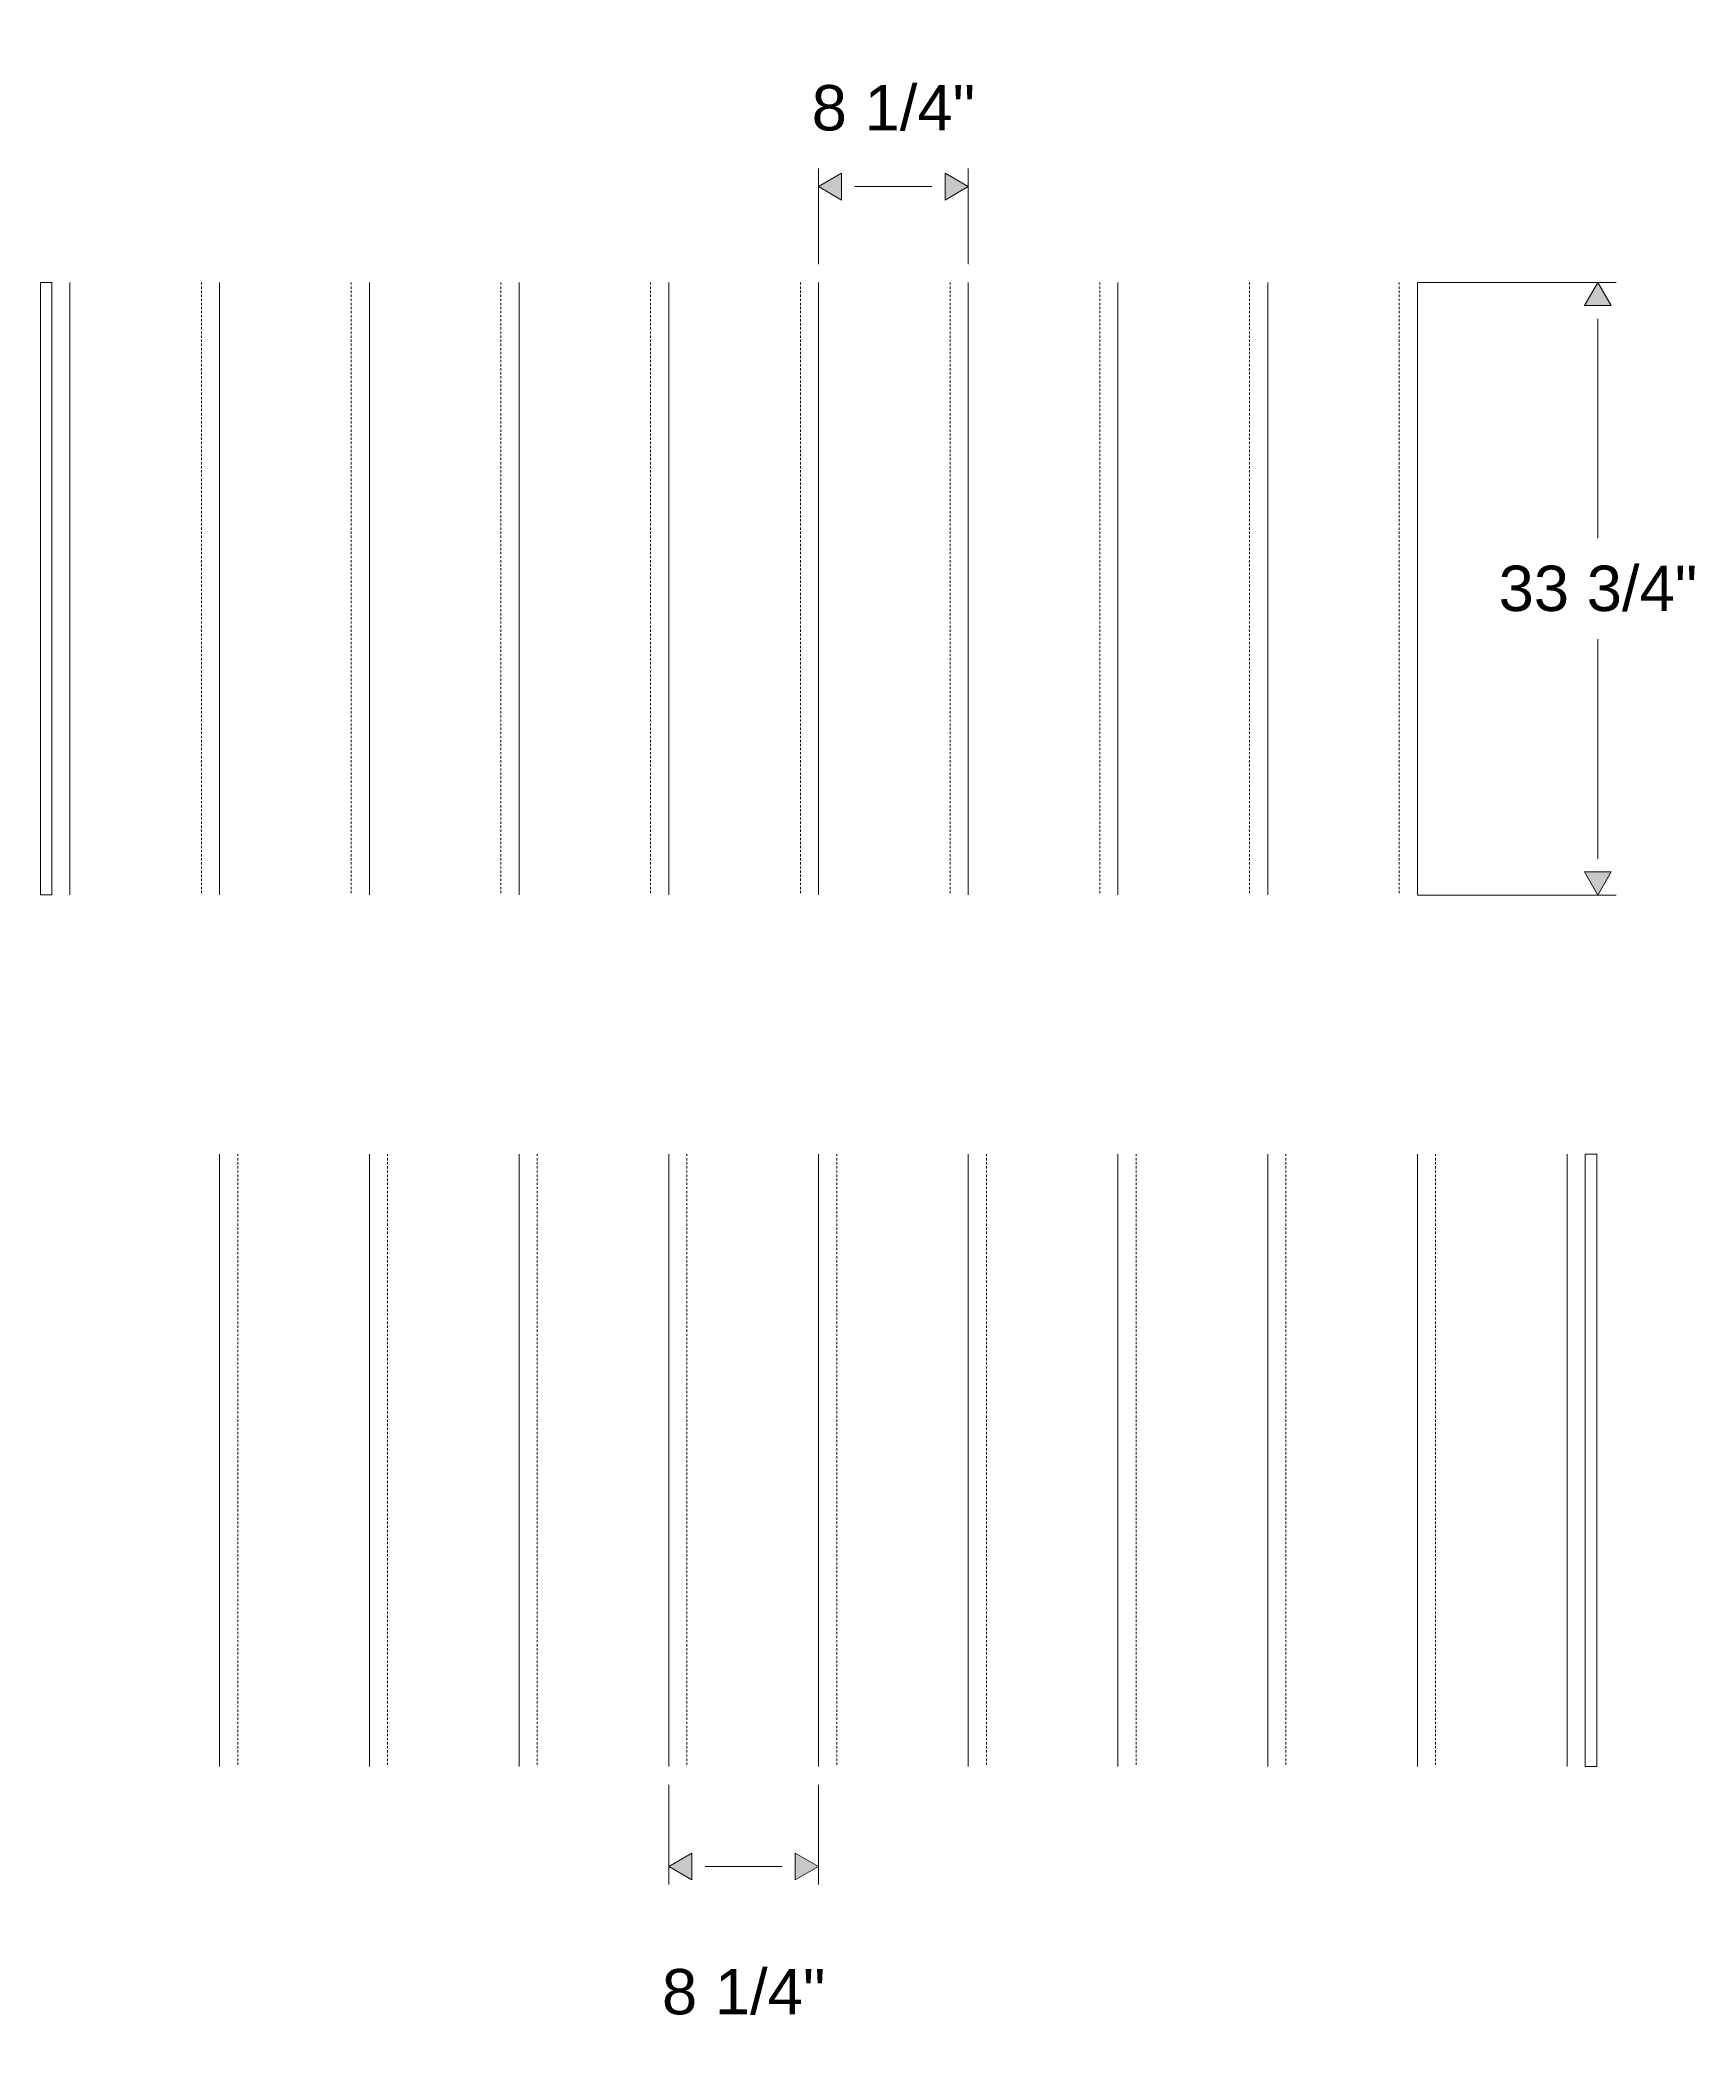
# Model space of a CAD drawing. Header units: inches. Extents: x -20237 to -17371, y 314 to 2010.
# Drawn here: x -20193.1 to -20102, y 1709 to 1820.3 of the extents above; entities that cross this region are included whole.
import ezdxf

# ---------------------------------------------------------------- set-up
doc = ezdxf.new("R2010")
doc.units = ezdxf.units.IN
doc.header["$MEASUREMENT"] = 0
doc.header["$PDMODE"] = 35
doc.linetypes.add('HIDDEN2', pattern=[0.1875, 0.125, -0.0625])
for name, color, linetype, lineweight in [('Dimension', 3, 'Continuous', 9), ('Kick', 4, 'Continuous', 9), ('Kick-Hidden', 4, 'HIDDEN2', 9), ('Treads', 1, 'Continuous', 15)]:
    doc.layers.add(name, color=color, linetype=linetype, lineweight=lineweight)
doc.styles.add('Dimension and Text', font='arial.ttf', dxfattribs={"height": 0.078125})
doc.dimstyles.new('Jerrod Dimension', dxfattribs={"dimscale": 0, "dimtxt": 0.078125, "dimasz": 0.0625, "dimexe": 0.03125, "dimexo": 0.03125, "dimgap": 0.046875, "dimtad": 1, "dimtih": 1, "dimtoh": 1, "dimdec": 4, "dimzin": 1, "dimdsep": 46, "dimlunit": 5, "dimtxsty": 'Dimension and Text', "dimblk": 'arrow', "dimcen": 2.421875, "dimclrd": 3, "dimclre": 3, "dimclrt": 3, "dimadec": 1, "dimazin": 0, "dimtfac": 1, "dimtdec": 4, "dimtmove": 2, "dimatfit": 3, "dimldrblk": 'arrow', "dimfxl": 1, "dimtfillclr": 256, "dimfrac": 2, "dimlwd": -1, "dimlwe": -1, "dimarcsym": 2})

# ---------------------------------------------------------------- blocks, each defined once
blk = doc.blocks.new('arrow')
at = {"layer": 'Dimension'}
blk.add_hatch(color=0, dxfattribs=at).paths.add_polyline_path([(0, 0), (-0.637, 0.368), (-0.637, -0.368)])
at = {"layer": 'Dimension', "color": 0}
for p, q in [((-0.637, -0.368), (-0.637, 0.368)), ((0, 0), (-0.637, 0.368)), ((-0.637, -0.368), (0, 0))]:
    blk.add_line(p, q, dxfattribs=at)
blk = doc.blocks.new('*D347')
at = {"layer": 'Defpoints', "color": 0}
for p in [(-20158.48, 1725.16), (-20150.23, 1725.16), (-20150.23, 1719.66)]:
    blk.add_point(p, dxfattribs=at)
at = {"layer": 'Dimension', "color": 3}
for p, q in [((-20158.48, 1724.16), (-20158.48, 1718.66)), ((-20150.23, 1724.16), (-20150.23, 1718.66)), ((-20156.48, 1719.66), (-20152.23, 1719.66))]:
    blk.add_line(p, q, dxfattribs=at)
at = {"layer": 'Dimension', "color": 3, "xscale": 2, "yscale": 2, "zscale": 2, "rotation": 180}
blk.add_blockref('arrow', (-20158.48, 1719.66), dxfattribs=at)
at = {"layer": 'Dimension', "color": 3, "xscale": 2, "yscale": 2, "zscale": 2}
blk.add_blockref('arrow', (-20150.23, 1719.66), dxfattribs=at)
at = {"layer": 'Dimension', "color": 3, "insert": (-20154.35, 1712.74), "char_height": 2.5, "attachment_point": 5, "style": 'Dimension and Text'}
blk.add_mtext('8 1/4"', dxfattribs=at)
blk = doc.blocks.new('*D349')
at = {"layer": 'Defpoints', "color": 0}
for p in [(-20150.23, 1812.21), (-20150.23, 1806.93), (-20141.98, 1806.93)]:
    blk.add_point(p, dxfattribs=at)
at = {"layer": 'Dimension', "color": 3}
for p, q in [((-20150.23, 1807.93), (-20150.23, 1813.21)), ((-20141.98, 1807.93), (-20141.98, 1813.21)), ((-20143.98, 1812.21), (-20148.23, 1812.21))]:
    blk.add_line(p, q, dxfattribs=at)
at = {"layer": 'Dimension', "color": 3, "xscale": 2, "yscale": 2, "zscale": 2, "rotation": 180}
blk.add_blockref('arrow', (-20150.23, 1812.21), dxfattribs=at)
at = {"layer": 'Dimension', "color": 3, "xscale": 2, "yscale": 2, "zscale": 2}
blk.add_blockref('arrow', (-20141.98, 1812.21), dxfattribs=at)
at = {"layer": 'Dimension', "color": 3, "insert": (-20146.1, 1816.54), "char_height": 2.5, "attachment_point": 5, "style": 'Dimension and Text'}
blk.add_mtext('8 1/4"', dxfattribs=at)
blk = doc.blocks.new('*D278')
at = {"layer": 'Defpoints', "color": 0}
for p in [(-20118.23, 1806.93), (-20118.23, 1773.18), (-20107.28, 1773.18)]:
    blk.add_point(p, dxfattribs=at)
at = {"layer": 'Treads', "color": 3}
for p, q in [((-20117.23, 1806.93), (-20106.28, 1806.93)), ((-20107.28, 1804.93), (-20107.28, 1792.85)), ((-20107.28, 1775.18), (-20107.28, 1787.27)), ((-20117.23, 1773.18), (-20106.28, 1773.18))]:
    blk.add_line(p, q, dxfattribs=at)
at = {"layer": 'Treads', "color": 3, "xscale": 2, "yscale": 2, "zscale": 2}
for p, rotation in [((-20107.28, 1806.93), 90), ((-20107.28, 1773.18), 270)]:
    blk.add_blockref('arrow', p, dxfattribs=dict(at, rotation=rotation))
at = {"layer": 'Treads', "color": 3, "insert": (-20107.28, 1790.06), "char_height": 2.5, "attachment_point": 5, "style": 'Dimension and Text'}
blk.add_mtext('33 3/4"', dxfattribs=at)

msp = doc.modelspace()

# ---------------------------------------------------------------- linework, layer by layer
at = {"layer": 'Kick'}
for points in [[(-20193.10093, 1806.93483), (-20193.10093, 1773.18483), (-20192.47593, 1773.18483), (-20192.47593, 1806.93483)], [(-20107.35093, 1758.90939), (-20107.35093, 1725.15939), (-20107.97593, 1725.15939), (-20107.97593, 1758.90939)]]:
    msp.add_lwpolyline(points, close=True, dxfattribs=at)
at = {"layer": 'Kick-Hidden'}
for p, q in [((-20184.22593, 1806.93483), (-20184.22593, 1773.18482)), ((-20175.97593, 1806.93482), (-20175.97593, 1773.18482)), ((-20167.72593, 1806.93483), (-20167.72593, 1773.18482)), ((-20159.47593, 1806.93482), (-20159.47593, 1773.18482)), ((-20151.22593, 1806.93482), (-20151.22593, 1773.18482)), ((-20142.97593, 1806.93482), (-20142.97593, 1773.18482)), ((-20134.72593, 1806.93482), (-20134.72593, 1773.18482)), ((-20126.47593, 1806.93482), (-20126.47593, 1773.18482)), ((-20118.22593, 1806.93482), (-20118.22593, 1773.18481)), ((-20182.22593, 1758.90938), (-20182.22593, 1725.15938)), ((-20173.97593, 1758.90939), (-20173.97593, 1725.15938)), ((-20165.72593, 1758.90939), (-20165.72593, 1725.15938)), ((-20157.47593, 1758.90939), (-20157.47593, 1725.15938)), ((-20149.22593, 1758.90939), (-20149.22593, 1725.15938)), ((-20140.97593, 1758.90939), (-20140.97593, 1725.15939)), ((-20132.72593, 1758.90939), (-20132.72593, 1725.15939)), ((-20124.47593, 1758.90939), (-20124.47593, 1725.15939)), ((-20116.22593, 1758.90939), (-20116.22593, 1725.15939))]:
    msp.add_line(p, q, dxfattribs=at)
at = {"layer": 'Treads'}
for p, q in [((-20191.47593, 1806.93483), (-20191.47593, 1773.18482)), ((-20183.22593, 1806.93483), (-20183.22593, 1773.18482)), ((-20174.97593, 1806.93482), (-20174.97593, 1773.18482)), ((-20166.72593, 1806.93483), (-20166.72593, 1773.18482)), ((-20158.47593, 1806.93482), (-20158.47593, 1773.18482)), ((-20150.22593, 1806.93482), (-20150.22593, 1773.18482)), ((-20141.97593, 1806.93482), (-20141.97593, 1773.18482)), ((-20133.72593, 1806.93482), (-20133.72593, 1773.18482)), ((-20125.47593, 1806.93482), (-20125.47593, 1773.18482)), ((-20117.22593, 1806.93482), (-20117.22593, 1773.18481)), ((-20183.22593, 1758.90938), (-20183.22593, 1725.15938)), ((-20174.97593, 1758.90939), (-20174.97593, 1725.15938)), ((-20166.72593, 1758.90939), (-20166.72593, 1725.15938)), ((-20158.47593, 1758.90939), (-20158.47593, 1725.15938)), ((-20150.22593, 1758.90939), (-20150.22593, 1725.15938)), ((-20141.97593, 1758.90939), (-20141.97593, 1725.15939)), ((-20133.72593, 1758.90939), (-20133.72593, 1725.15939)), ((-20125.47593, 1758.90939), (-20125.47593, 1725.15939)), ((-20117.22593, 1758.90939), (-20117.22593, 1725.15939)), ((-20108.97593, 1758.90939), (-20108.97593, 1725.15939))]:
    msp.add_line(p, q, dxfattribs=at)

# ---------------------------------------------------------------- dimensions: what is measured, and where the dimension line sits
at = {"layer": 'Dimension'}
for base, p1, p2, picture, middle in [((-20150.22593, 1812.20562), (-20141.97593, 1806.93482), (-20150.22593, 1806.93482), '*D349', (-20146.10093, 1816.54089)), ((-20150.22593, 1719.6636), (-20158.47593, 1725.15938), (-20150.22593, 1725.15938), '*D347', (-20154.35093, 1712.74307))]:
    dim = msp.add_linear_dim(base=base, p1=p1, p2=p2, dimstyle='Jerrod Dimension', override={"dimpost": '"'}, dxfattribs=at)
    dim.commit()
    dim.dimension.update_dxf_attribs({"geometry": picture, "text_midpoint": middle})
at = {"layer": 'Treads'}
dim = msp.add_linear_dim(base=(-20107.28013, 1773.18481), p1=(-20118.22593, 1806.93482), p2=(-20118.22593, 1773.18481), angle=270, dimstyle='Jerrod Dimension', override={"dimpost": '"'}, dxfattribs=at)
dim.commit()
dim.dimension.update_dxf_attribs({"geometry": '*D278', "text_midpoint": (-20107.28013, 1790.05982)})

doc.saveas('drawing.dxf')
